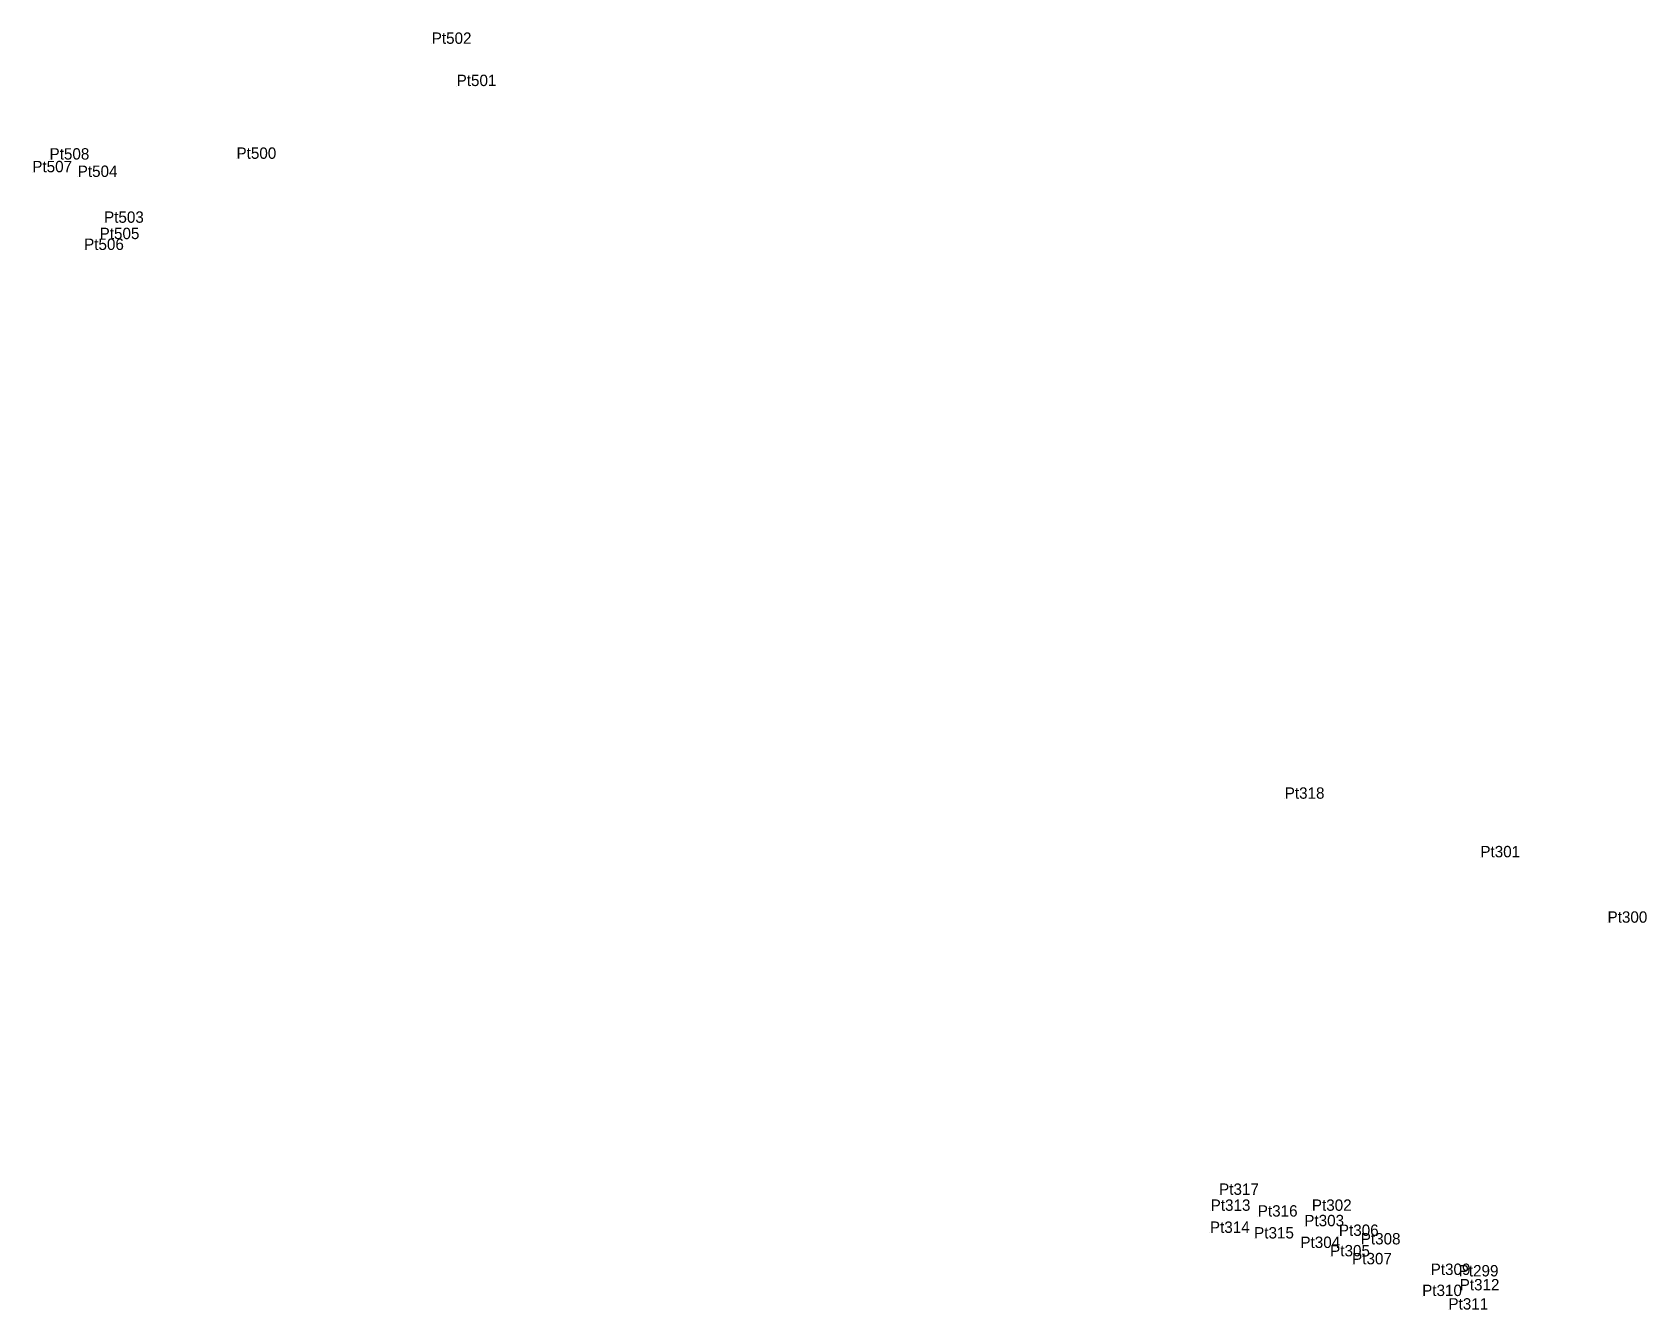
# Model space of a CAD drawing. Extents: x 0 to 667379, y 0 to 1854856.
# Drawn here: x 553284.4 to 553539.8, y 1821309.5 to 1821511.6 of the extents above; entities that cross this region are included whole.
import ezdxf

# ---------------------------------------------------------------- set-up
doc = ezdxf.new("R2010")
doc.units = 0
doc.layers.add('Level 12', color=7, linetype='Continuous')
doc.layers.add('Level 7', color=7, linetype='Continuous')

msp = doc.modelspace()

# ---------------------------------------------------------------- texts
at = {"layer": 'Level 12'}
for s, p in [('Pt502', (553347.631, 1821509.803)), ('Pt501', (553351.571, 1821503.123)), ('Pt508', (553287.176, 1821491.495)), ('Pt500', (553316.75, 1821491.611)), ('Pt507', (553284.446, 1821489.491)), ('Pt504', (553291.632, 1821488.746)), ('Pt503', (553295.799, 1821481.494)), ('Pt505', (553295.098, 1821478.912)), ('Pt506', (553292.642, 1821477.195)), ('Pt318', (553482.561, 1821390.377)), ('Pt301', (553513.506, 1821381.115)), ('Pt300', (553533.624, 1821370.766)), ('Pt317', (553472.182, 1821327.715)), ('Pt313', (553470.846, 1821325.185)), ('Pt302', (553486.853, 1821325.189)), ('Pt316', (553478.302, 1821324.276)), ('Pt303', (553485.656, 1821322.752)), ('Pt314', (553470.727, 1821321.7)), ('Pt315', (553477.723, 1821320.81)), ('Pt304', (553485.039, 1821319.31)), ('Pt306', (553491.125, 1821321.224)), ('Pt308', (553494.587, 1821319.868)), ('Pt305', (553489.748, 1821317.984)), ('Pt307', (553493.22, 1821316.728)), ('Pt309', (553505.645, 1821315.041)), ('Pt299', (553510.078, 1821314.811)), ('Pt310', (553504.301, 1821311.708)), ('Pt312', (553510.237, 1821312.603)), ('Pt311', (553508.459, 1821309.569))]:
    msp.add_text(s, height=1.8, dxfattribs=at).set_placement(p)

# ---------------------------------------------------------------- linework, layer by layer
at = {"layer": 'Level 7'}
for p, q in [((553347.631, 1821509.803), (553347.631, 1821509.803)), ((553351.571, 1821503.123), (553351.571, 1821503.123)), ((553287.176, 1821491.495), (553287.176, 1821491.495)), ((553316.75, 1821491.611), (553316.75, 1821491.611)), ((553284.446, 1821489.491), (553284.446, 1821489.491)), ((553291.632, 1821488.746), (553291.632, 1821488.746)), ((553295.799, 1821481.494), (553295.799, 1821481.494)), ((553292.642, 1821477.195), (553292.642, 1821477.195)), ((553295.098, 1821478.912), (553295.098, 1821478.912)), ((553482.561, 1821390.377), (553482.561, 1821390.377)), ((553513.506, 1821381.115), (553513.506, 1821381.115)), ((553533.624, 1821370.766), (553533.624, 1821370.766)), ((553472.182, 1821327.715), (553472.182, 1821327.715)), ((553470.846, 1821325.185), (553470.846, 1821325.185)), ((553478.302, 1821324.276), (553478.302, 1821324.276)), ((553486.853, 1821325.189), (553486.853, 1821325.189)), ((553470.727, 1821321.7), (553470.727, 1821321.7)), ((553485.656, 1821322.752), (553485.656, 1821322.752)), ((553491.125, 1821321.224), (553491.125, 1821321.224)), ((553477.723, 1821320.81), (553477.723, 1821320.81)), ((553485.039, 1821319.31), (553485.039, 1821319.31)), ((553494.587, 1821319.868), (553494.587, 1821319.868)), ((553489.748, 1821317.984), (553489.748, 1821317.984)), ((553493.22, 1821316.728), (553493.22, 1821316.728)), ((553505.645, 1821315.041), (553505.645, 1821315.041)), ((553510.078, 1821314.811), (553510.078, 1821314.811)), ((553504.301, 1821311.708), (553504.301, 1821311.708)), ((553510.237, 1821312.603), (553510.237, 1821312.603)), ((553508.459, 1821309.569), (553508.459, 1821309.569))]:
    msp.add_line(p, q, dxfattribs=at)

msp.set_redraw_order([(e.dxf.handle, doc.entitydb.next_handle()) for e in msp.query("TEXT MTEXT ATTDEF DIMENSION ARC_DIMENSION")])  # texts and dimensions are drawn at this point

doc.saveas('drawing.dxf')
